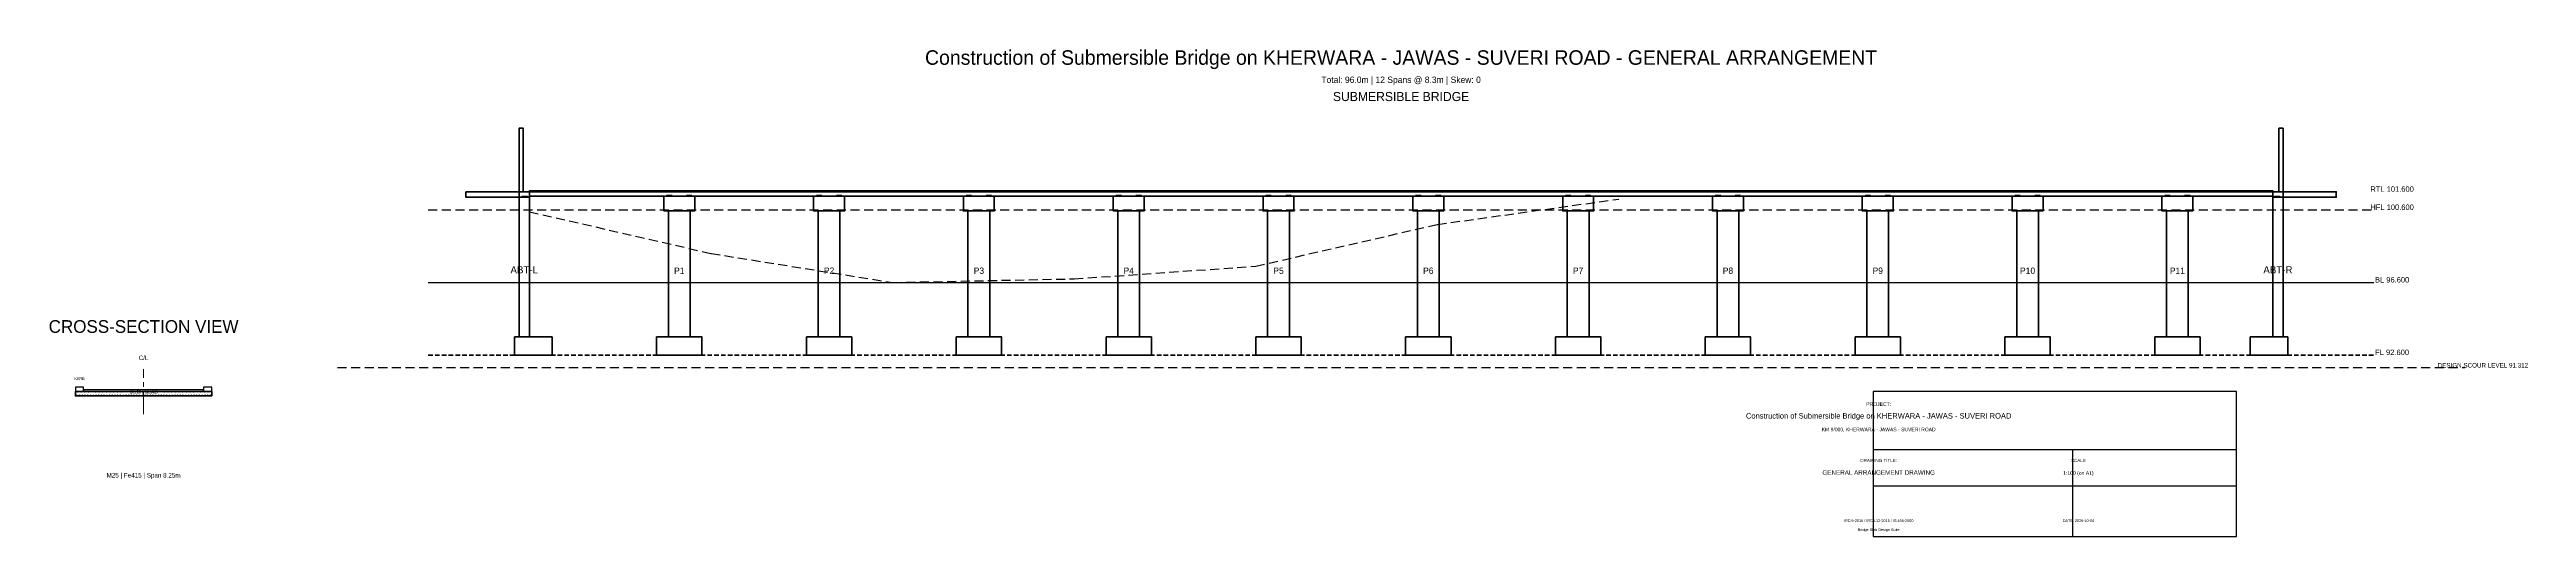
# Model space of a CAD drawing. Header units: metres. Extents: x -26 to 110, y -14 to 129.
# Drawn here: x -26.4 to 110, y 102.6 to 129.4 of the extents above.
import ezdxf
from ezdxf.enums import TextEntityAlignment as Align

# ---------------------------------------------------------------- set-up
doc = ezdxf.new("R2010")
doc.units = ezdxf.units.M
for name, pattern in [('CENTER', [2, 1.25, -0.25, 0.25, -0.25]), ('DASHED', [0.75, 0.5, -0.25]), ('HIDDEN', [0.375, 0.25, -0.125])]:
    doc.linetypes.add(name, pattern=pattern)
for name, color, linetype, lineweight in [('A-GRID', 8, 'CENTER', 15), ('A-TEXT', 7, 'CONTINUOUS', 18), ('A-TITLE', 7, 'CONTINUOUS', 25), ('G-BED', 32, 'CONTINUOUS', 25), ('G-HFL', 150, 'DASHED', 25), ('G-NGL', 30, 'DASHED', 25), ('H-CONC', 253, 'CONTINUOUS', 15), ('S-ABUT', 5, 'CONTINUOUS', 50), ('S-BEARING', 6, 'CONTINUOUS', 30), ('S-DECK', 4, 'CONTINUOUS', 50), ('S-FNDTN', 2, 'HIDDEN', 35), ('S-KERB', 8, 'CONTINUOUS', 25), ('S-PIER', 3, 'CONTINUOUS', 50), ('S-PIERCAP', 3, 'CONTINUOUS', 40), ('X-REBAR', 1, 'CONTINUOUS', 18)]:
    doc.layers.add(name, color=color, linetype=linetype, lineweight=lineweight)

msp = doc.modelspace()

# ---------------------------------------------------------------- hatches: boundary and pattern name
at = {"layer": 'H-CONC'}
h = msp.add_hatch(dxfattribs=at)
h.set_pattern_fill('ANSI31', color=256, scale=0.05, style=0)
h.set_pattern_definition([])
h.paths.add_polyline_path([(0, 121.6), (96, 121.6), (96, 121.35), (0, 121.35)])
h = msp.add_hatch(dxfattribs=at)
h.set_pattern_fill('ANSI31', color=256, scale=0.04, style=0)
h.set_pattern_definition([])
h.paths.add_polyline_path([(7.65, 120.55), (8.85, 120.55), (8.85, 113.6), (7.65, 113.6)])
h = msp.add_hatch(dxfattribs=at)
h.set_pattern_fill('ANSI31', color=256, scale=0.04, style=0)
h.set_pattern_definition([])
h.paths.add_polyline_path([(15.9, 120.55), (17.1, 120.55), (17.1, 113.6), (15.9, 113.6)])
h = msp.add_hatch(dxfattribs=at)
h.set_pattern_fill('ANSI31', color=256, scale=0.04, style=0)
h.set_pattern_definition([])
h.paths.add_polyline_path([(24.15, 120.55), (25.35, 120.55), (25.35, 113.6), (24.15, 113.6)])
h = msp.add_hatch(dxfattribs=at)
h.set_pattern_fill('ANSI31', color=256, scale=0.04, style=0)
h.set_pattern_definition([])
h.paths.add_polyline_path([(32.4, 120.55), (33.6, 120.55), (33.6, 113.6), (32.4, 113.6)])
h = msp.add_hatch(dxfattribs=at)
h.set_pattern_fill('ANSI31', color=256, scale=0.04, style=0)
h.set_pattern_definition([])
h.paths.add_polyline_path([(40.65, 120.55), (41.85, 120.55), (41.85, 113.6), (40.65, 113.6)])
h = msp.add_hatch(dxfattribs=at)
h.set_pattern_fill('ANSI31', color=256, scale=0.04, style=0)
h.set_pattern_definition([])
h.paths.add_polyline_path([(48.9, 120.55), (50.1, 120.55), (50.1, 113.6), (48.9, 113.6)])
h = msp.add_hatch(dxfattribs=at)
h.set_pattern_fill('ANSI31', color=256, scale=0.04, style=0)
h.set_pattern_definition([])
h.paths.add_polyline_path([(57.15, 120.55), (58.35, 120.55), (58.35, 113.6), (57.15, 113.6)])
h = msp.add_hatch(dxfattribs=at)
h.set_pattern_fill('ANSI31', color=256, scale=0.04, style=0)
h.set_pattern_definition([])
h.paths.add_polyline_path([(65.4, 120.55), (66.6, 120.55), (66.6, 113.6), (65.4, 113.6)])
h = msp.add_hatch(dxfattribs=at)
h.set_pattern_fill('ANSI31', color=256, scale=0.04, style=0)
h.set_pattern_definition([])
h.paths.add_polyline_path([(73.65, 120.55), (74.85, 120.55), (74.85, 113.6), (73.65, 113.6)])
h = msp.add_hatch(dxfattribs=at)
h.set_pattern_fill('ANSI31', color=256, scale=0.04, style=0)
h.set_pattern_definition([])
h.paths.add_polyline_path([(81.9, 120.55), (83.1, 120.55), (83.1, 113.6), (81.9, 113.6)])
h = msp.add_hatch(dxfattribs=at)
h.set_pattern_fill('ANSI31', color=256, scale=0.04, style=0)
h.set_pattern_definition([])
h.paths.add_polyline_path([(90.15, 120.55), (91.35, 120.55), (91.35, 113.6), (90.15, 113.6)])
h = msp.add_hatch(dxfattribs=at)
h.set_pattern_fill('ANSI32', color=256, scale=0.08, style=0)
h.set_pattern_definition([])
h.paths.add_polyline_path([(-0.83, 113.6), (1.245, 113.6), (1.245, 112.6), (-0.83, 112.6)])
h = msp.add_hatch(dxfattribs=at)
h.set_pattern_fill('ANSI32', color=256, scale=0.08, style=0)
h.set_pattern_definition([])
h.paths.add_polyline_path([(94.755, 113.6), (96.83, 113.6), (96.83, 112.6), (94.755, 112.6)])
h = msp.add_hatch(dxfattribs=at)
h.set_pattern_fill('ANSI31', color=256, scale=0.03, style=0)
h.set_pattern_definition([])
h.paths.add_polyline_path([(-25, 110.6), (-17.5, 110.6), (-17.5, 110.35), (-25, 110.35)])

# ---------------------------------------------------------------- linework, layer by layer
at = {"layer": 'A-GRID', "linetype": 'CENTER'}
msp.add_line((-21.25, 109.35), (-21.25, 111.825), dxfattribs=at)
at = {"layer": 'A-TITLE', "linetype": 'CONTINUOUS'}
for p, q in [((74, 107.4), (94, 107.4)), ((85, 102.6), (85, 107.4)), ((74, 105.4), (94, 105.4))]:
    msp.add_line(p, q, dxfattribs=at)
msp.add_lwpolyline([(74, 102.6), (94, 102.6), (94, 110.6), (74, 110.6)], close=True, dxfattribs=at)
at = {"layer": 'G-BED', "linetype": 'CONTINUOUS'}
msp.add_line((-5.575, 116.6), (101.575, 116.6), dxfattribs=at)
at = {"layer": 'G-BED', "linetype": 'DASHED'}
msp.add_line((-10.575, 111.912), (106.575, 111.912), dxfattribs=at)
at = {"layer": 'G-HFL', "linetype": 'DASHED'}
msp.add_line((-5.575, 120.6), (101.575, 120.6), dxfattribs=at)
at = {"layer": 'G-NGL', "linetype": 'DASHED'}
msp.add_lwpolyline([(0, 120.5), (10, 118.2), (20, 116.6), (30, 116.8), (40, 117.5), (50, 119.8), (60, 121.2)], dxfattribs=at)
at = {"layer": 'S-ABUT', "linetype": 'CONTINUOUS'}
for points in [[(-0.575, 121.6), (-0.345, 121.6), (-0.345, 125.1), (-0.575, 125.1)], [(96.345, 121.6), (96.575, 121.6), (96.575, 125.1), (96.345, 125.1)], [(-0.575, 121.6), (0, 121.6), (0, 113.6), (-0.575, 113.6)], [(96, 121.6), (96.575, 121.6), (96.575, 113.6), (96, 113.6)]]:
    msp.add_lwpolyline(points, close=True, dxfattribs=at)
at = {"layer": 'S-BEARING', "linetype": 'CONTINUOUS'}
for points in [[(7.55, 121.35), (7.85, 121.35), (7.85, 121.4), (7.55, 121.4)], [(8.65, 121.35), (8.95, 121.35), (8.95, 121.4), (8.65, 121.4)], [(15.8, 121.35), (16.1, 121.35), (16.1, 121.4), (15.8, 121.4)], [(16.9, 121.35), (17.2, 121.35), (17.2, 121.4), (16.9, 121.4)], [(24.05, 121.35), (24.35, 121.35), (24.35, 121.4), (24.05, 121.4)], [(25.15, 121.35), (25.45, 121.35), (25.45, 121.4), (25.15, 121.4)], [(32.3, 121.35), (32.6, 121.35), (32.6, 121.4), (32.3, 121.4)], [(33.4, 121.35), (33.7, 121.35), (33.7, 121.4), (33.4, 121.4)], [(40.55, 121.35), (40.85, 121.35), (40.85, 121.4), (40.55, 121.4)], [(41.65, 121.35), (41.95, 121.35), (41.95, 121.4), (41.65, 121.4)], [(48.8, 121.35), (49.1, 121.35), (49.1, 121.4), (48.8, 121.4)], [(49.9, 121.35), (50.2, 121.35), (50.2, 121.4), (49.9, 121.4)], [(57.05, 121.35), (57.35, 121.35), (57.35, 121.4), (57.05, 121.4)], [(58.15, 121.35), (58.45, 121.35), (58.45, 121.4), (58.15, 121.4)], [(65.3, 121.35), (65.6, 121.35), (65.6, 121.4), (65.3, 121.4)], [(66.4, 121.35), (66.7, 121.35), (66.7, 121.4), (66.4, 121.4)], [(73.55, 121.35), (73.85, 121.35), (73.85, 121.4), (73.55, 121.4)], [(74.65, 121.35), (74.95, 121.35), (74.95, 121.4), (74.65, 121.4)], [(81.8, 121.35), (82.1, 121.35), (82.1, 121.4), (81.8, 121.4)], [(82.9, 121.35), (83.2, 121.35), (83.2, 121.4), (82.9, 121.4)], [(90.05, 121.35), (90.35, 121.35), (90.35, 121.4), (90.05, 121.4)], [(91.15, 121.35), (91.45, 121.35), (91.45, 121.4), (91.15, 121.4)], [(-0.4, 121.35), (-0.1, 121.35), (-0.1, 121.3), (-0.4, 121.3)], [(96.1, 121.35), (96.4, 121.35), (96.4, 121.3), (96.1, 121.3)]]:
    msp.add_lwpolyline(points, close=True, dxfattribs=at)
at = {"layer": 'S-DECK', "linetype": 'CONTINUOUS'}
msp.add_line((0, 121.6), (96, 121.6), dxfattribs=at)
for points in [[(-3.5, 121.6), (0, 121.6), (0, 121.3), (-3.5, 121.3)], [(0, 121.6), (96, 121.6), (96, 121.35), (0, 121.35)], [(96, 121.6), (99.5, 121.6), (99.5, 121.3), (96, 121.3)], [(-25, 110.6), (-17.5, 110.6), (-17.5, 110.35), (-25, 110.35)]]:
    msp.add_lwpolyline(points, close=True, dxfattribs=at)
at = {"layer": 'S-FNDTN', "linetype": 'HIDDEN'}
msp.add_line((-5.575, 112.6), (101.575, 112.6), dxfattribs=at)
at = {"layer": 'S-FNDTN', "linetype": 'CONTINUOUS'}
for points in [[(-0.83, 113.6), (1.245, 113.6), (1.245, 112.6), (-0.83, 112.6)], [(7, 113.6), (9.5, 113.6), (9.5, 112.6), (7, 112.6)], [(15.25, 113.6), (17.75, 113.6), (17.75, 112.6), (15.25, 112.6)], [(23.5, 113.6), (26, 113.6), (26, 112.6), (23.5, 112.6)], [(31.75, 113.6), (34.25, 113.6), (34.25, 112.6), (31.75, 112.6)], [(40, 113.6), (42.5, 113.6), (42.5, 112.6), (40, 112.6)], [(48.25, 113.6), (50.75, 113.6), (50.75, 112.6), (48.25, 112.6)], [(56.5, 113.6), (59, 113.6), (59, 112.6), (56.5, 112.6)], [(64.75, 113.6), (67.25, 113.6), (67.25, 112.6), (64.75, 112.6)], [(73, 113.6), (75.5, 113.6), (75.5, 112.6), (73, 112.6)], [(81.25, 113.6), (83.75, 113.6), (83.75, 112.6), (81.25, 112.6)], [(89.5, 113.6), (92, 113.6), (92, 112.6), (89.5, 112.6)], [(94.755, 113.6), (96.83, 113.6), (96.83, 112.6), (94.755, 112.6)]]:
    msp.add_lwpolyline(points, close=True, dxfattribs=at)
at = {"layer": 'S-KERB', "linetype": 'CONTINUOUS'}
for points in [[(0, 121.675), (96, 121.675), (96, 121.6), (0, 121.6)], [(-25, 110.6), (-24.55, 110.6), (-24.55, 110.825), (-25, 110.825)], [(-24.55, 110.6), (-17.95, 110.6), (-17.95, 110.675), (-24.55, 110.675)], [(-17.95, 110.6), (-17.5, 110.6), (-17.5, 110.825), (-17.95, 110.825)]]:
    msp.add_lwpolyline(points, close=True, dxfattribs=at)
at = {"layer": 'S-PIER', "linetype": 'CONTINUOUS'}
for points in [[(7.65, 120.55), (8.85, 120.55), (8.85, 113.6), (7.65, 113.6)], [(15.9, 120.55), (17.1, 120.55), (17.1, 113.6), (15.9, 113.6)], [(24.15, 120.55), (25.35, 120.55), (25.35, 113.6), (24.15, 113.6)], [(32.4, 120.55), (33.6, 120.55), (33.6, 113.6), (32.4, 113.6)], [(40.65, 120.55), (41.85, 120.55), (41.85, 113.6), (40.65, 113.6)], [(48.9, 120.55), (50.1, 120.55), (50.1, 113.6), (48.9, 113.6)], [(57.15, 120.55), (58.35, 120.55), (58.35, 113.6), (57.15, 113.6)], [(65.4, 120.55), (66.6, 120.55), (66.6, 113.6), (65.4, 113.6)], [(73.65, 120.55), (74.85, 120.55), (74.85, 113.6), (73.65, 113.6)], [(81.9, 120.55), (83.1, 120.55), (83.1, 113.6), (81.9, 113.6)], [(90.15, 120.55), (91.35, 120.55), (91.35, 113.6), (90.15, 113.6)]]:
    msp.add_lwpolyline(points, close=True, dxfattribs=at)
at = {"layer": 'S-PIERCAP', "linetype": 'CONTINUOUS'}
for points in [[(7.4, 121.35), (9.1, 121.35), (9.1, 120.55), (7.4, 120.55)], [(15.65, 121.35), (17.35, 121.35), (17.35, 120.55), (15.65, 120.55)], [(23.9, 121.35), (25.6, 121.35), (25.6, 120.55), (23.9, 120.55)], [(32.15, 121.35), (33.85, 121.35), (33.85, 120.55), (32.15, 120.55)], [(40.4, 121.35), (42.1, 121.35), (42.1, 120.55), (40.4, 120.55)], [(48.65, 121.35), (50.35, 121.35), (50.35, 120.55), (48.65, 120.55)], [(56.9, 121.35), (58.6, 121.35), (58.6, 120.55), (56.9, 120.55)], [(65.15, 121.35), (66.85, 121.35), (66.85, 120.55), (65.15, 120.55)], [(73.4, 121.35), (75.1, 121.35), (75.1, 120.55), (73.4, 120.55)], [(81.65, 121.35), (83.35, 121.35), (83.35, 120.55), (81.65, 120.55)], [(89.9, 121.35), (91.6, 121.35), (91.6, 120.55), (89.9, 120.55)]]:
    msp.add_lwpolyline(points, close=True, dxfattribs=at)
at = {"layer": 'X-REBAR'}
for centre, radius in [((-24.9, 110.56), 0.008), ((-24.7, 110.56), 0.008), ((-24.5, 110.56), 0.008), ((-24.3, 110.56), 0.008), ((-24.1, 110.56), 0.008), ((-23.9, 110.56), 0.008), ((-23.7, 110.56), 0.008), ((-23.5, 110.56), 0.008), ((-23.3, 110.56), 0.008), ((-23.1, 110.56), 0.008), ((-22.9, 110.56), 0.008), ((-22.7, 110.56), 0.008), ((-22.5, 110.56), 0.008), ((-22.3, 110.56), 0.008), ((-22.1, 110.56), 0.008), ((-21.9, 110.56), 0.008), ((-21.7, 110.56), 0.008), ((-21.5, 110.56), 0.008), ((-21.3, 110.56), 0.008), ((-21.1, 110.56), 0.008), ((-20.9, 110.56), 0.008), ((-20.7, 110.56), 0.008), ((-20.5, 110.56), 0.008), ((-20.3, 110.56), 0.008), ((-20.1, 110.56), 0.008), ((-19.9, 110.56), 0.008), ((-19.7, 110.56), 0.008), ((-19.5, 110.56), 0.008), ((-19.3, 110.56), 0.008), ((-19.1, 110.56), 0.008), ((-18.9, 110.56), 0.008), ((-18.7, 110.56), 0.008), ((-18.5, 110.56), 0.008), ((-18.3, 110.56), 0.008), ((-18.1, 110.56), 0.008), ((-17.9, 110.56), 0.008), ((-17.7, 110.56), 0.008), ((-24.925, 110.39), 0.01), ((-24.775, 110.39), 0.01), ((-24.625, 110.39), 0.01), ((-24.475, 110.39), 0.01), ((-24.325, 110.39), 0.01), ((-24.175, 110.39), 0.01), ((-24.025, 110.39), 0.01), ((-23.875, 110.39), 0.01), ((-23.725, 110.39), 0.01), ((-23.575, 110.39), 0.01), ((-23.425, 110.39), 0.01), ((-23.275, 110.39), 0.01), ((-23.125, 110.39), 0.01), ((-22.975, 110.39), 0.01), ((-22.825, 110.39), 0.01), ((-22.675, 110.39), 0.01), ((-22.525, 110.39), 0.01), ((-22.375, 110.39), 0.01), ((-22.225, 110.39), 0.01), ((-22.075, 110.39), 0.01), ((-21.925, 110.39), 0.01), ((-21.775, 110.39), 0.01), ((-21.625, 110.39), 0.01), ((-21.475, 110.39), 0.01), ((-21.325, 110.39), 0.01), ((-21.175, 110.39), 0.01), ((-21.025, 110.39), 0.01), ((-20.875, 110.39), 0.01), ((-20.725, 110.39), 0.01), ((-20.575, 110.39), 0.01), ((-20.425, 110.39), 0.01), ((-20.275, 110.39), 0.01), ((-20.125, 110.39), 0.01), ((-19.975, 110.39), 0.01), ((-19.825, 110.39), 0.01), ((-19.675, 110.39), 0.01), ((-19.525, 110.39), 0.01), ((-19.375, 110.39), 0.01), ((-19.225, 110.39), 0.01), ((-19.075, 110.39), 0.01), ((-18.925, 110.39), 0.01), ((-18.775, 110.39), 0.01), ((-18.625, 110.39), 0.01), ((-18.475, 110.39), 0.01), ((-18.325, 110.39), 0.01), ((-18.175, 110.39), 0.01), ((-18.025, 110.39), 0.01), ((-17.875, 110.39), 0.01), ((-17.725, 110.39), 0.01), ((-17.575, 110.39), 0.01)]:
    msp.add_circle(centre, radius, dxfattribs=at)

# ---------------------------------------------------------------- texts
at = {"layer": 'A-GRID'}
msp.add_text('C/L', height=0.25, dxfattribs=at).set_placement((-21.25, 112.325), align=Align.CENTER)
at = {"layer": 'A-TEXT'}
for s, height, p in [('Construction of Submersible Bridge on KHERWARA - JAWAS - SUVERI ROAD - GENERAL ARRANGEMENT', 0.8, (48, 128.6)), ('Total: 96.0m | 12 Spans @ 8.3m | Skew: 0', 0.35, (48, 127.6)), ('SUBMERSIBLE BRIDGE', 0.5, (48, 126.6)), ('RTL 101.600', 0.3, (102.575, 121.6)), ('ABT-L', 0.4, (-0.287, 117.1)), ('P1', 0.35, (8.25, 117.075)), ('P2', 0.35, (16.5, 117.075)), ('P3', 0.35, (24.75, 117.075)), ('P4', 0.35, (33, 117.075)), ('P5', 0.35, (41.25, 117.075)), ('P6', 0.35, (49.5, 117.075)), ('P7', 0.35, (57.75, 117.075)), ('P8', 0.35, (66, 117.075)), ('P9', 0.35, (74.25, 117.075)), ('P10', 0.35, (82.5, 117.075)), ('P11', 0.35, (90.75, 117.075)), ('ABT-R', 0.4, (96.287, 117.1)), ('CROSS-SECTION VIEW', 0.7, (-21.25, 113.825)), ('FL 92.600', 0.3, (102.575, 112.6)), ('KERB', 0.15, (-24.775, 111.225)), ('DECK SLAB', 0.2, (-21.25, 110.475)), ('M25 | Fe415 | Span 8.25m', 0.25, (-21.25, 105.85))]:
    msp.add_text(s, height=height, dxfattribs=at).set_placement(p, align=Align.CENTER)
at = {"layer": 'A-TITLE'}
for s, height, p in [('Construction of Submersible Bridge on KHERWARA - JAWAS - SUVERI ROAD', 0.3, (74.3, 109.1)), ('PROJECT:', 0.2, (74.3, 109.8)), ('KM 9/000, KHERWARA - JAWAS - SUVERI ROAD', 0.2, (74.3, 108.4)), ('DRAWING TITLE:', 0.18, (74.3, 106.7)), ('SCALE', 0.18, (85.3, 106.7)), ('GENERAL ARRANGEMENT DRAWING', 0.25, (74.3, 106)), ('1:100 (on A1)', 0.2, (85.3, 106)), ('IRC:6-2016 / IRC:112-2015 / IS:456-2000', 0.15, (74.3, 103.4)), ('Bridge Slab Design Suite', 0.15, (74.3, 102.9)), ('DATE: 2026-10-04', 0.15, (85.3, 103.4))]:
    msp.add_text(s, height=height, dxfattribs=at).set_placement(p, align=Align.CENTER)
at = {"layer": 'G-BED'}
for s, height, p in [('BL 96.600', 0.3, (102.575, 116.6)), ('DESIGN SCOUR LEVEL 91.312', 0.25, (107.575, 111.912))]:
    msp.add_text(s, height=height, dxfattribs=at).set_placement(p, align=Align.CENTER)
at = {"layer": 'G-HFL'}
msp.add_text('HFL 100.600', height=0.3, dxfattribs=at).set_placement((102.575, 120.6), align=Align.CENTER)

doc.saveas('drawing.dxf')
